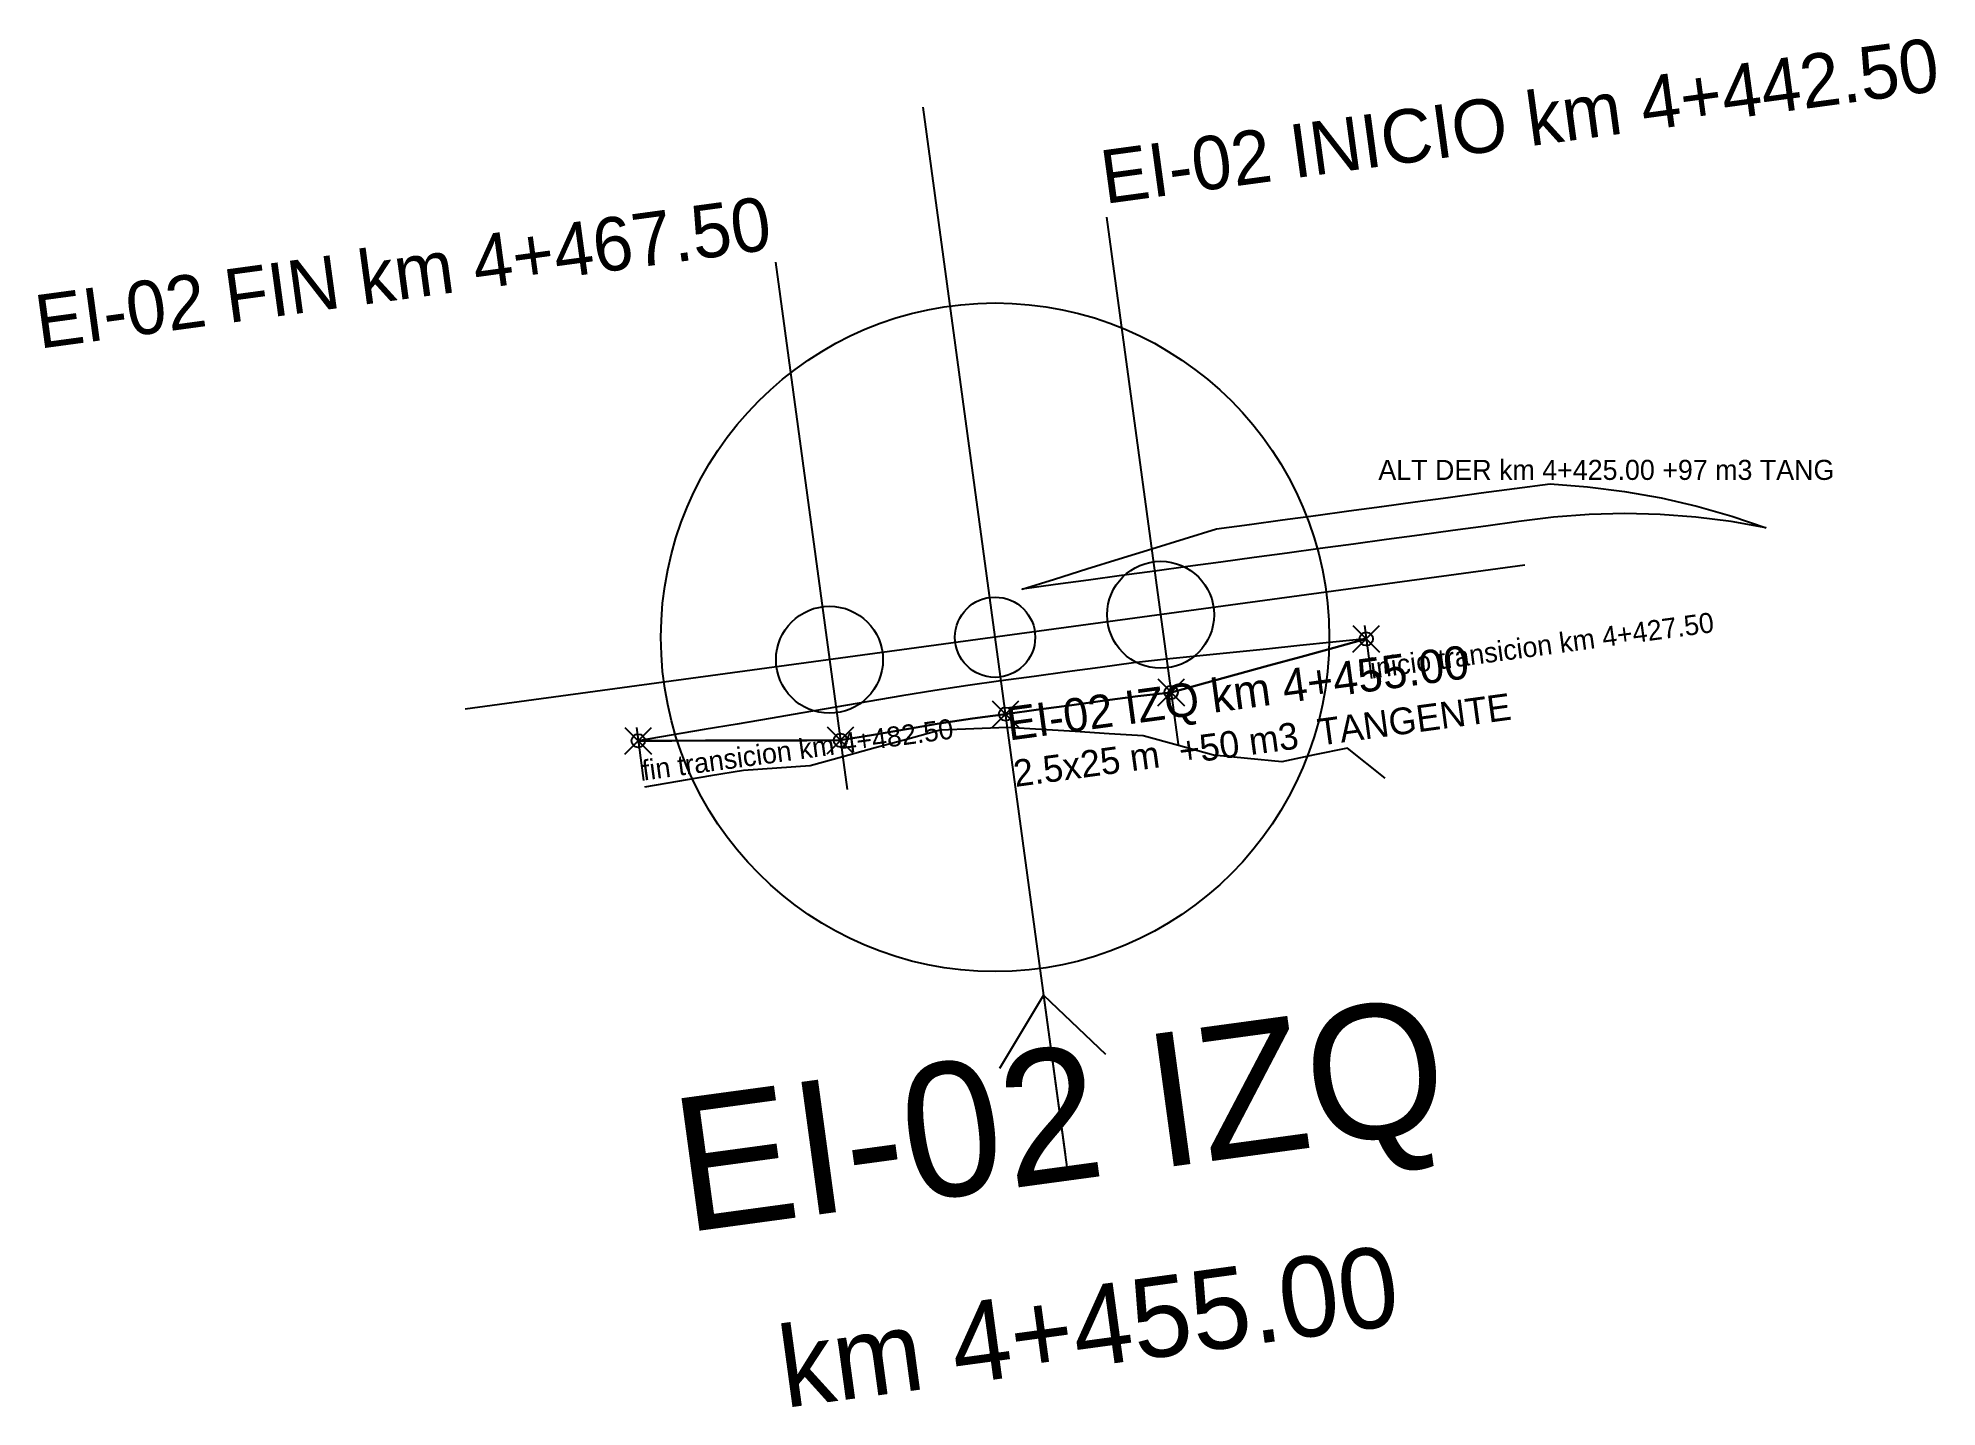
# Model space of a CAD drawing. Extents: x 598419 to 612853, y 9471396 to 9478612.
# Drawn here: x 610190 to 610332.1, y 9472489.9 to 9472592.3 of the extents above; entities that cross this region are included whole.
import ezdxf
from ezdxf.enums import TextEntityAlignment as Align

# ---------------------------------------------------------------- set-up
doc = ezdxf.new("R2010")
doc.units = 0
doc.header["$PDMODE"] = 35
doc.header["$PDSIZE"] = 1
for name, color, linetype in [('ENSANCHE_ALTERNATIVAS', 8, 'CONTINUOUS'), ('ENSANCHE_IZQ', 1, 'CONTINUOUS'), ('ENSANCHE_IZQ_BORDE_3D', 1, 'CONTINUOUS'), ('ENSANCHE_IZQ_MARCA', 1, 'CONTINUOUS'), ('ENSANCHE_IZQ_PUNTOS', 1, 'CONTINUOUS'), ('ENSANCHE_IZQ_TALUD', 1, 'CONTINUOUS'), ('ENSANCHE_IZQ_TEXTO', 1, 'CONTINUOUS')]:
    doc.layers.add(name, color=color, linetype=linetype)

msp = doc.modelspace()

# ---------------------------------------------------------------- texts
at = {"layer": 'ENSANCHE_ALTERNATIVAS'}
msp.add_text('ALT DER km 4+425.00 +97 m3 TANG', height=1.5, dxfattribs=at).set_placement((610290.2639, 9472559.2669))
at = {"layer": 'ENSANCHE_IZQ_MARCA'}
msp.add_text('EI-02 INICIO km 4+442.50', height=4, rotation=7.7343, dxfattribs=at).set_placement((610269.8008, 9472579.9007))
msp.add_text('EI-02 FIN km 4+467.50', height=4, rotation=7.7343, dxfattribs=at).set_placement((610245.0283, 9472576.5362), align=Align.RIGHT)
for s, height, p in [('EI-02 IZQ', 10, (610267.1043, 9472506.8734)), ('km 4+455.00', 6, (610268.9884, 9472493.0008))]:
    msp.add_text(s, height=height, rotation=7.7343, dxfattribs=at).set_placement(p, align=Align.CENTER)
at = {"layer": 'ENSANCHE_IZQ_TEXTO'}
for s, height, p in [('inicio transicion km 4+427.50', 1.5, (610289.7591, 9472544.4067)), ('EI-02 IZQ km 4+455.00', 2.5, (610262.6362, 9472539.7714)), ('2.5x25 m  +50 m3  TANGENTE', 2, (610263.1073, 9472536.3032)), ('fin transicion km 4+482.50', 1.5, (610235.2896, 9472536.783))]:
    msp.add_text(s, height=height, rotation=7.7343, dxfattribs=at).set_placement(p)

# ---------------------------------------------------------------- linework, layer by layer
at = {"layer": 'ENSANCHE_ALTERNATIVAS'}
msp.add_lwpolyline([(610319.2823, 9472555.6906), (610316.6579, 9472556.1525), (610314.0137, 9472556.4826), (610311.3563, 9472556.6802), (610308.6924, 9472556.7447), (610306.0285, 9472556.676), (610303.3715, 9472556.4743), (610300.7785, 9472556.1536), (610298.3013, 9472555.8171), (610295.824, 9472555.4807), (610293.3467, 9472555.1443), (610290.8695, 9472554.8078), (610288.3922, 9472554.4714), (610285.915, 9472554.1349), (610283.4377, 9472553.7985), (610280.9605, 9472553.462), (610278.4832, 9472553.1256), (610276.0059, 9472552.7891), (610273.5287, 9472552.4527), (610271.0514, 9472552.1162), (610268.5742, 9472551.7798), (610266.0969, 9472551.4433), (610263.6197, 9472551.1069), (610263.6197, 9472551.1069), (610266.0408, 9472551.8562), (610268.462, 9472552.6055), (610270.8832, 9472553.3548), (610273.3044, 9472554.1042), (610275.7256, 9472554.8535), (610278.1467, 9472555.6028), (610280.624, 9472555.9393), (610283.1013, 9472556.2757), (610285.5785, 9472556.6122), (610288.0558, 9472556.9486), (610290.533, 9472557.2851), (610293.0103, 9472557.6215), (610295.4875, 9472557.958), (610297.9648, 9472558.2944), (610300.4421, 9472558.6309), (610303.1199, 9472558.9616), (610305.9228, 9472558.7567), (610308.6911, 9472558.4114), (610311.4178, 9472557.9287), (610314.0963, 9472557.3118), (610316.7198, 9472556.5645), (610319.2823, 9472555.6906)], close=True, dxfattribs=at)
at = {"layer": 'ENSANCHE_IZQ'}
msp.add_lwpolyline([(610289.3554, 9472547.3795), (610286.8669, 9472547.1256), (610284.3785, 9472546.8717), (610281.89, 9472546.6178), (610279.4015, 9472546.364), (610276.913, 9472546.1101), (610274.4246, 9472545.8562), (610271.9396, 9472545.5763), (610269.4624, 9472545.2398), (610266.9851, 9472544.9034), (610264.5079, 9472544.5669), (610262.0306, 9472544.2305), (610259.5534, 9472543.894), (610257.0803, 9472543.5269), (610254.6142, 9472543.1079), (610252.1482, 9472542.6889), (610249.6821, 9472542.2698), (610247.2161, 9472541.8508), (610244.7501, 9472541.4318), (610242.284, 9472541.0128), (610239.818, 9472540.5937), (610237.3519, 9472540.1747), (610234.8859, 9472539.7557), (610234.8859, 9472539.7557), (610237.408, 9472539.7618), (610239.9301, 9472539.768), (610242.4522, 9472539.7741), (610244.9744, 9472539.7803), (610247.4965, 9472539.7864), (610250.0186, 9472539.7926), (610252.4846, 9472540.2116), (610254.9507, 9472540.6306), (610257.4167, 9472541.0496), (610259.8898, 9472541.4168), (610262.3671, 9472541.7532), (610264.8443, 9472542.0897), (610267.3216, 9472542.4261), (610269.7988, 9472542.7626), (610272.2761, 9472543.099), (610274.761, 9472543.379), (610277.1934, 9472544.0457), (610279.6258, 9472544.7125), (610282.0582, 9472545.3792), (610284.4906, 9472546.046), (610286.923, 9472546.7127), (610289.3554, 9472547.3795)], close=True, dxfattribs=at)
at = {"layer": 'ENSANCHE_IZQ_BORDE_3D'}
msp.add_polyline3d([(610289.3554, 9472547.3795, 1251.1292), (610286.923, 9472546.7127, 1251.0785), (610284.4906, 9472546.046, 1251.0278), (610282.0582, 9472545.3792, 1250.9771), (610279.6258, 9472544.7125, 1250.9264), (610277.1934, 9472544.0457, 1250.8757), (610274.761, 9472543.379, 1250.825), (610272.2761, 9472543.099, 1250.782), (610269.7988, 9472542.7626, 1250.738), (610267.3216, 9472542.4261, 1250.6939), (610264.8443, 9472542.0897, 1250.6499), (610262.3671, 9472541.7532, 1250.6058), (610259.8898, 9472541.4168, 1250.5618), (610257.4167, 9472541.0496, 1250.5171), (610254.9507, 9472540.6306, 1250.4714), (610252.4846, 9472540.2116, 1250.4257), (610250.0186, 9472539.7926, 1250.38), (610247.4965, 9472539.7864, 1250.343), (610244.9744, 9472539.7803, 1250.3092), (610242.4522, 9472539.7741, 1250.2792), (610239.9301, 9472539.768, 1250.253), (610237.408, 9472539.7618, 1250.2305), (610234.8859, 9472539.7557, 1250.2119)], dxfattribs=at)
at = {"layer": 'ENSANCHE_IZQ_MARCA'}
for p, q in [((610266.9697, 9472507.8643), (610256.2033, 9472587.1366)), ((610269.9354, 9472578.9098), (610275.2917, 9472539.4718)), ((610245.1628, 9472575.5453), (610250.5191, 9472536.1074)), ((610301.2226, 9472552.8836), (610221.9504, 9472542.1173)), ((610289.2208, 9472548.3704), (610289.7591, 9472544.4067)), ((610234.7513, 9472540.7466), (610235.2896, 9472536.783)), ((610265.2201, 9472520.7461), (610261.9294, 9472515.2532)), ((610265.2201, 9472520.7461), (610266.8351, 9472508.8552)), ((610265.2201, 9472520.7461), (610269.8567, 9472516.3299))]:
    msp.add_line(p, q, dxfattribs=at)
for centre, radius in [((610261.5865, 9472547.5004), 25), ((610273.9728, 9472549.1827), 4), ((610249.2002, 9472545.8182), 4), ((610261.5865, 9472547.5004), 3)]:
    msp.add_circle(centre, radius, dxfattribs=at)
at = {"layer": 'ENSANCHE_IZQ_PUNTOS'}
for p in [(610289.3554, 9472547.3795, 1251.1292), (610274.761, 9472543.379, 1250.825), (610262.3671, 9472541.7532, 1250.6058), (610234.8859, 9472539.7557, 1250.2119), (610250.0186, 9472539.7926, 1250.38)]:
    msp.add_point(p, dxfattribs=at)
at = {"layer": 'ENSANCHE_IZQ_TALUD'}
msp.add_lwpolyline([(610290.7685, 9472536.975), (610287.9436, 9472539.1984), (610285.4887, 9472538.6968), (610283.0339, 9472538.1952), (610280.4782, 9472538.4367), (610277.9224, 9472538.6783), (610275.3011, 9472539.4023), (610272.6798, 9472540.1263), (610270.1353, 9472540.2853), (610267.5907, 9472540.4443), (610265.0462, 9472540.6033), (610262.5016, 9472540.7623), (610259.9928, 9472540.6583), (610257.484, 9472540.5542), (610255.0516, 9472539.8874), (610252.6192, 9472539.2207), (610250.1868, 9472538.5539), (610247.7544, 9472537.8872), (610245.2547, 9472537.7159), (610242.755, 9472537.5446), (610240.289, 9472537.1256), (610237.823, 9472536.7066), (610235.3569, 9472536.2875)], dxfattribs=at)

msp.set_redraw_order([(e.dxf.handle, doc.entitydb.next_handle()) for e in msp.query("TEXT MTEXT ATTDEF DIMENSION ARC_DIMENSION")])  # texts and dimensions are drawn at this point

doc.saveas('drawing.dxf')
